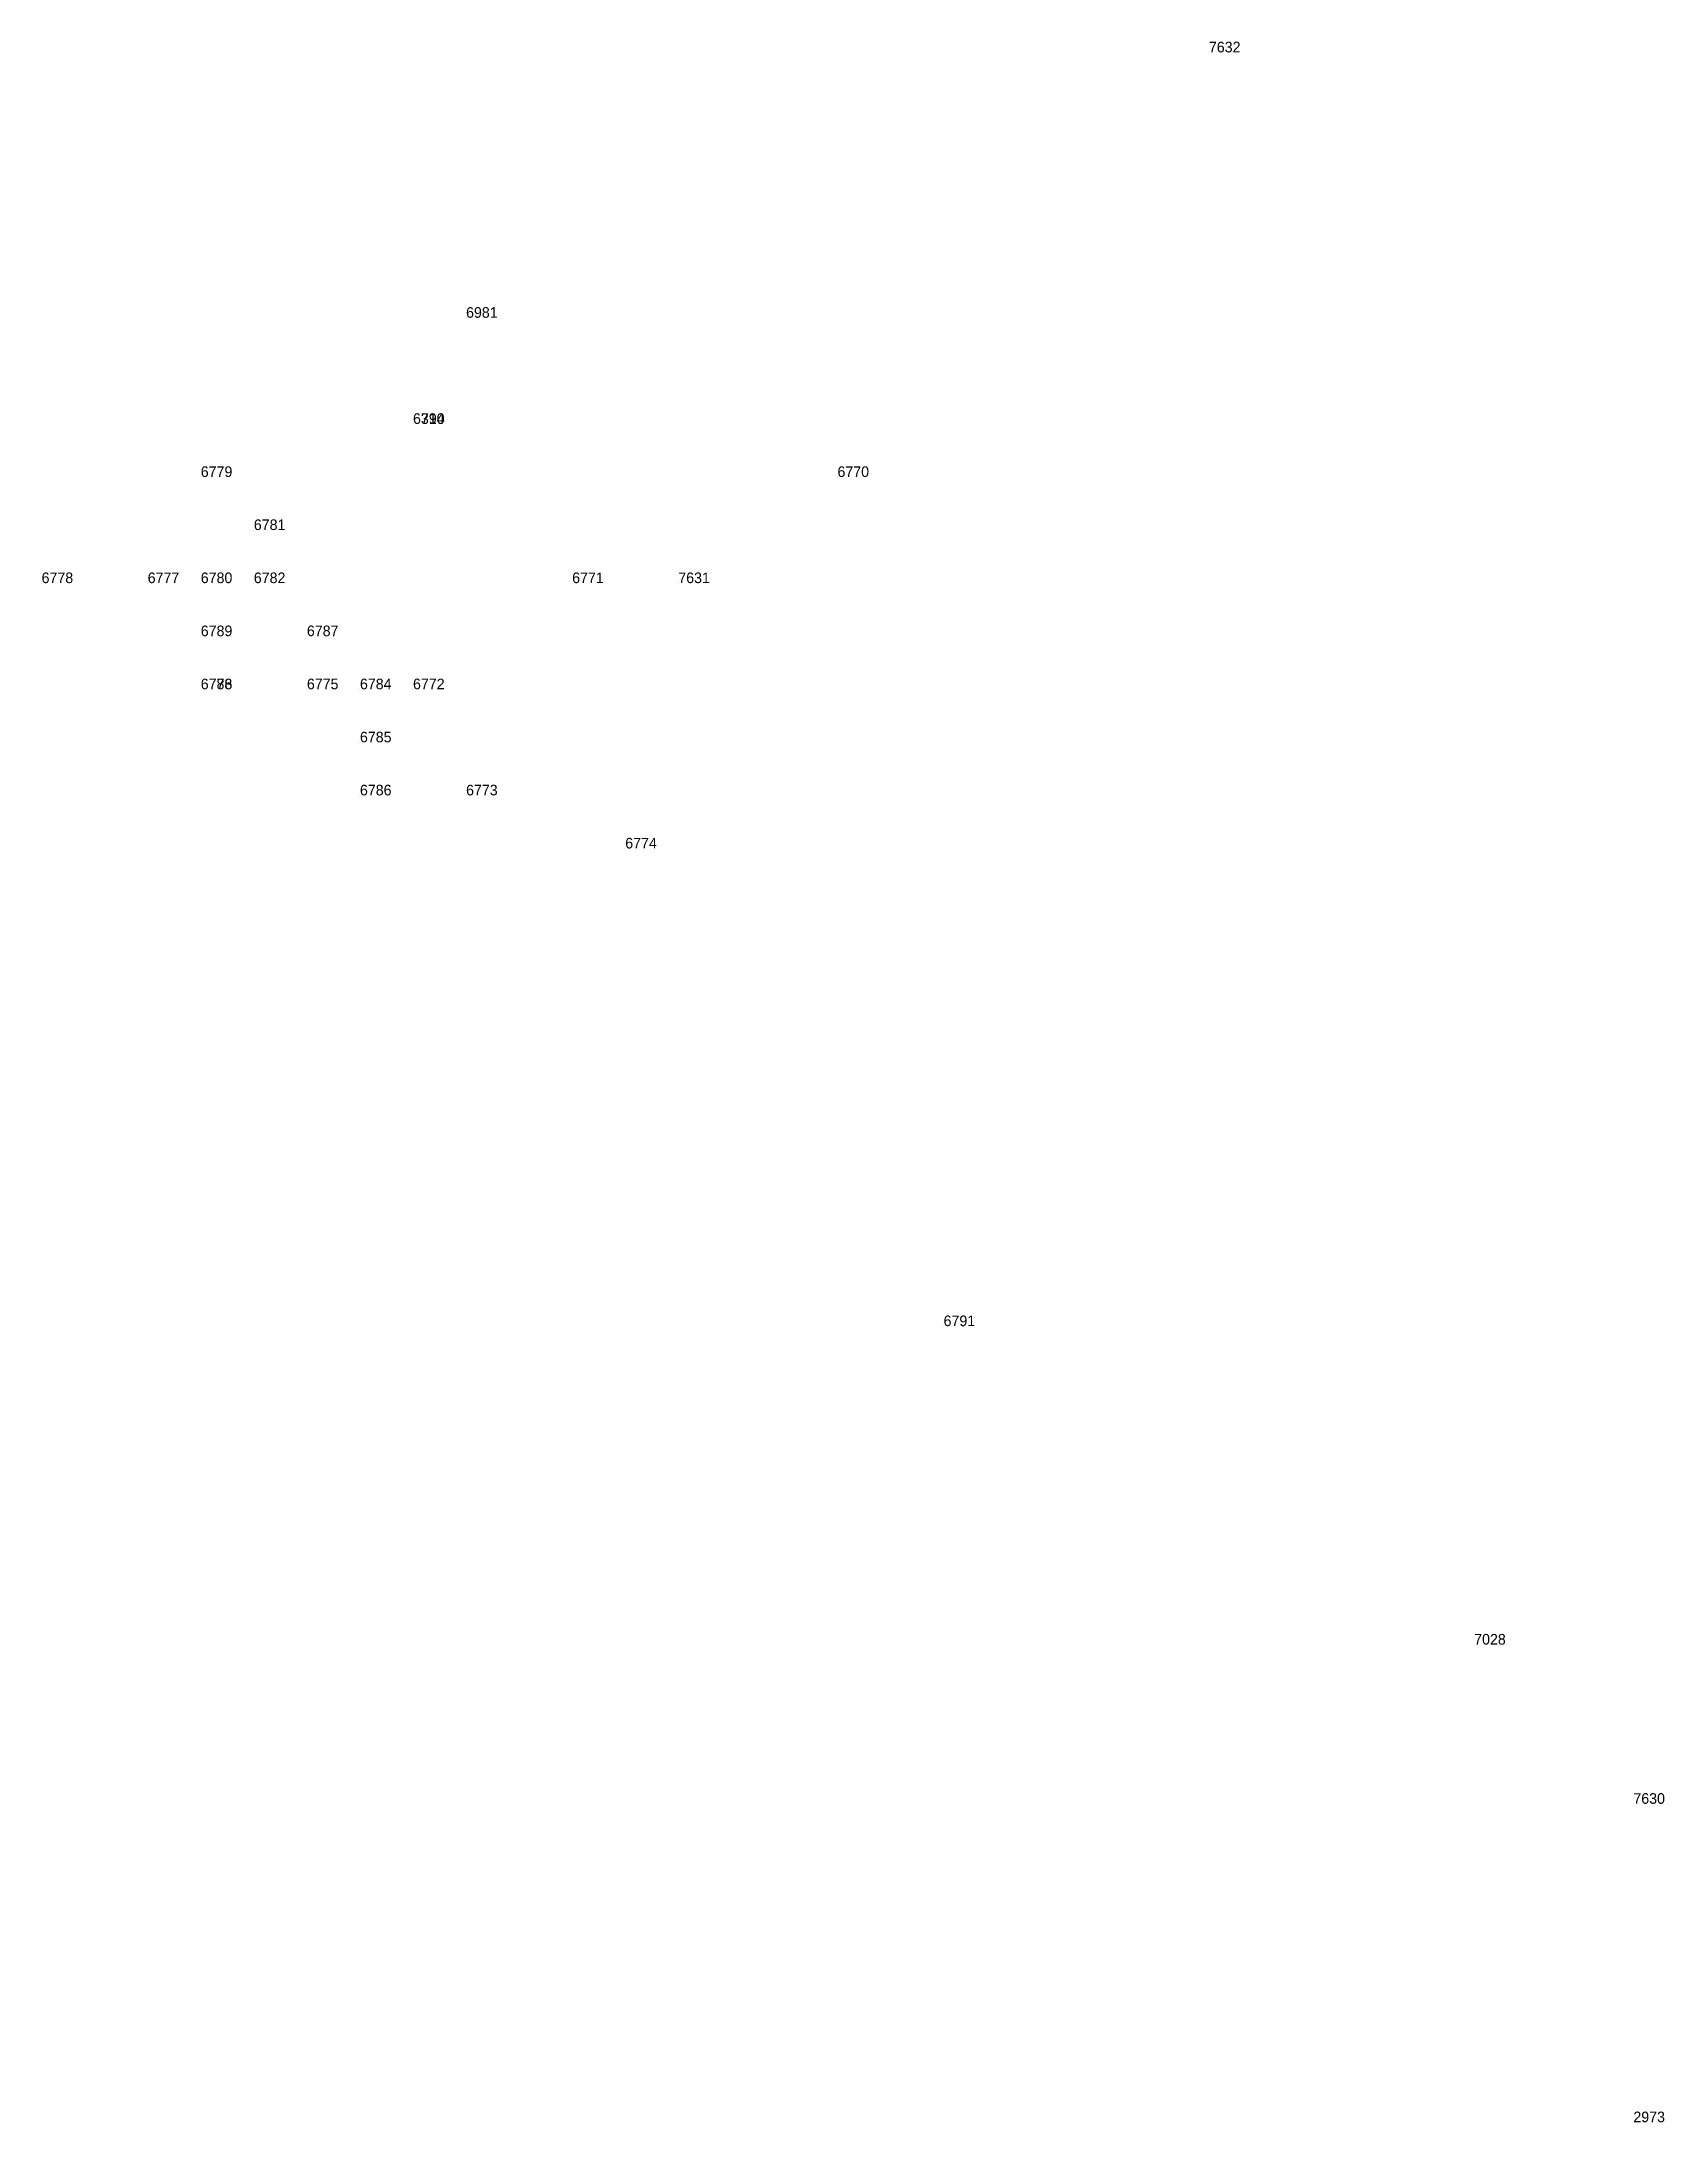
# Model space of a CAD drawing. Extents: x 535182 to 560328, y 1820963 to 1852759.
# Drawn here: x 543159 to 543189.58, y 1835444 to 1835483.2 of the extents above; entities that cross this region are included whole.
import ezdxf

# ---------------------------------------------------------------- set-up
doc = ezdxf.new("R2010")
doc.units = 0
doc.layers.add('Level 12', color=7, linetype='Continuous')
doc.layers.add('Level 7', color=7, linetype='Continuous')

msp = doc.modelspace()

# ---------------------------------------------------------------- texts
at = {"layer": 'Level 12'}
for s, p in [('7632', (543181, 1835483)), ('6981', (543167, 1835478)), ('6314', (543166, 1835476)), ('6790', (543166, 1835476)), ('6779', (543162, 1835475)), ('6770', (543174, 1835475)), ('6781', (543163, 1835474)), ('6778', (543159, 1835473)), ('6777', (543161, 1835473)), ('6780', (543162, 1835473)), ('6782', (543163, 1835473)), ('6771', (543169, 1835473)), ('7631', (543171, 1835473)), ('6789', (543162, 1835472)), ('6787', (543164, 1835472)), ('6776', (543162, 1835471)), ('6783', (543162, 1835471)), ('6788', (543162, 1835471)), ('6775', (543164, 1835471)), ('6784', (543165, 1835471)), ('6772', (543166, 1835471)), ('6785', (543165, 1835470)), ('6786', (543165, 1835469)), ('6773', (543167, 1835469)), ('6774', (543170, 1835468)), ('6791', (543176, 1835459)), ('7028', (543186, 1835453)), ('7630', (543189, 1835450)), ('2973', (543189, 1835444))]:
    msp.add_text(s, height=0.2, dxfattribs=at).set_placement(p)

# ---------------------------------------------------------------- linework, layer by layer
at = {"layer": 'Level 7'}
for p, q in [((543181, 1835483), (543181, 1835483)), ((543167, 1835478), (543167, 1835478)), ((543166, 1835476), (543166, 1835476)), ((543166, 1835476), (543166, 1835476)), ((543162, 1835475), (543162, 1835475)), ((543174, 1835475), (543174, 1835475)), ((543163, 1835474), (543163, 1835474)), ((543159, 1835473), (543159, 1835473)), ((543161, 1835473), (543161, 1835473)), ((543162, 1835473), (543162, 1835473)), ((543163, 1835473), (543163, 1835473)), ((543169, 1835473), (543169, 1835473)), ((543171, 1835473), (543171, 1835473)), ((543162, 1835472), (543162, 1835472)), ((543164, 1835472), (543164, 1835472)), ((543162, 1835471), (543162, 1835471)), ((543162, 1835471), (543162, 1835471)), ((543162, 1835471), (543162, 1835471)), ((543164, 1835471), (543164, 1835471)), ((543165, 1835471), (543165, 1835471)), ((543166, 1835471), (543166, 1835471)), ((543165, 1835470), (543165, 1835470)), ((543165, 1835469), (543165, 1835469)), ((543167, 1835469), (543167, 1835469)), ((543170, 1835468), (543170, 1835468)), ((543176, 1835459), (543176, 1835459)), ((543186, 1835453), (543186, 1835453)), ((543189, 1835450), (543189, 1835450)), ((543189, 1835444), (543189, 1835444))]:
    msp.add_line(p, q, dxfattribs=at)

msp.set_redraw_order([(e.dxf.handle, doc.entitydb.next_handle()) for e in msp.query("TEXT MTEXT ATTDEF DIMENSION ARC_DIMENSION")])  # texts and dimensions are drawn at this point

doc.saveas('drawing.dxf')
